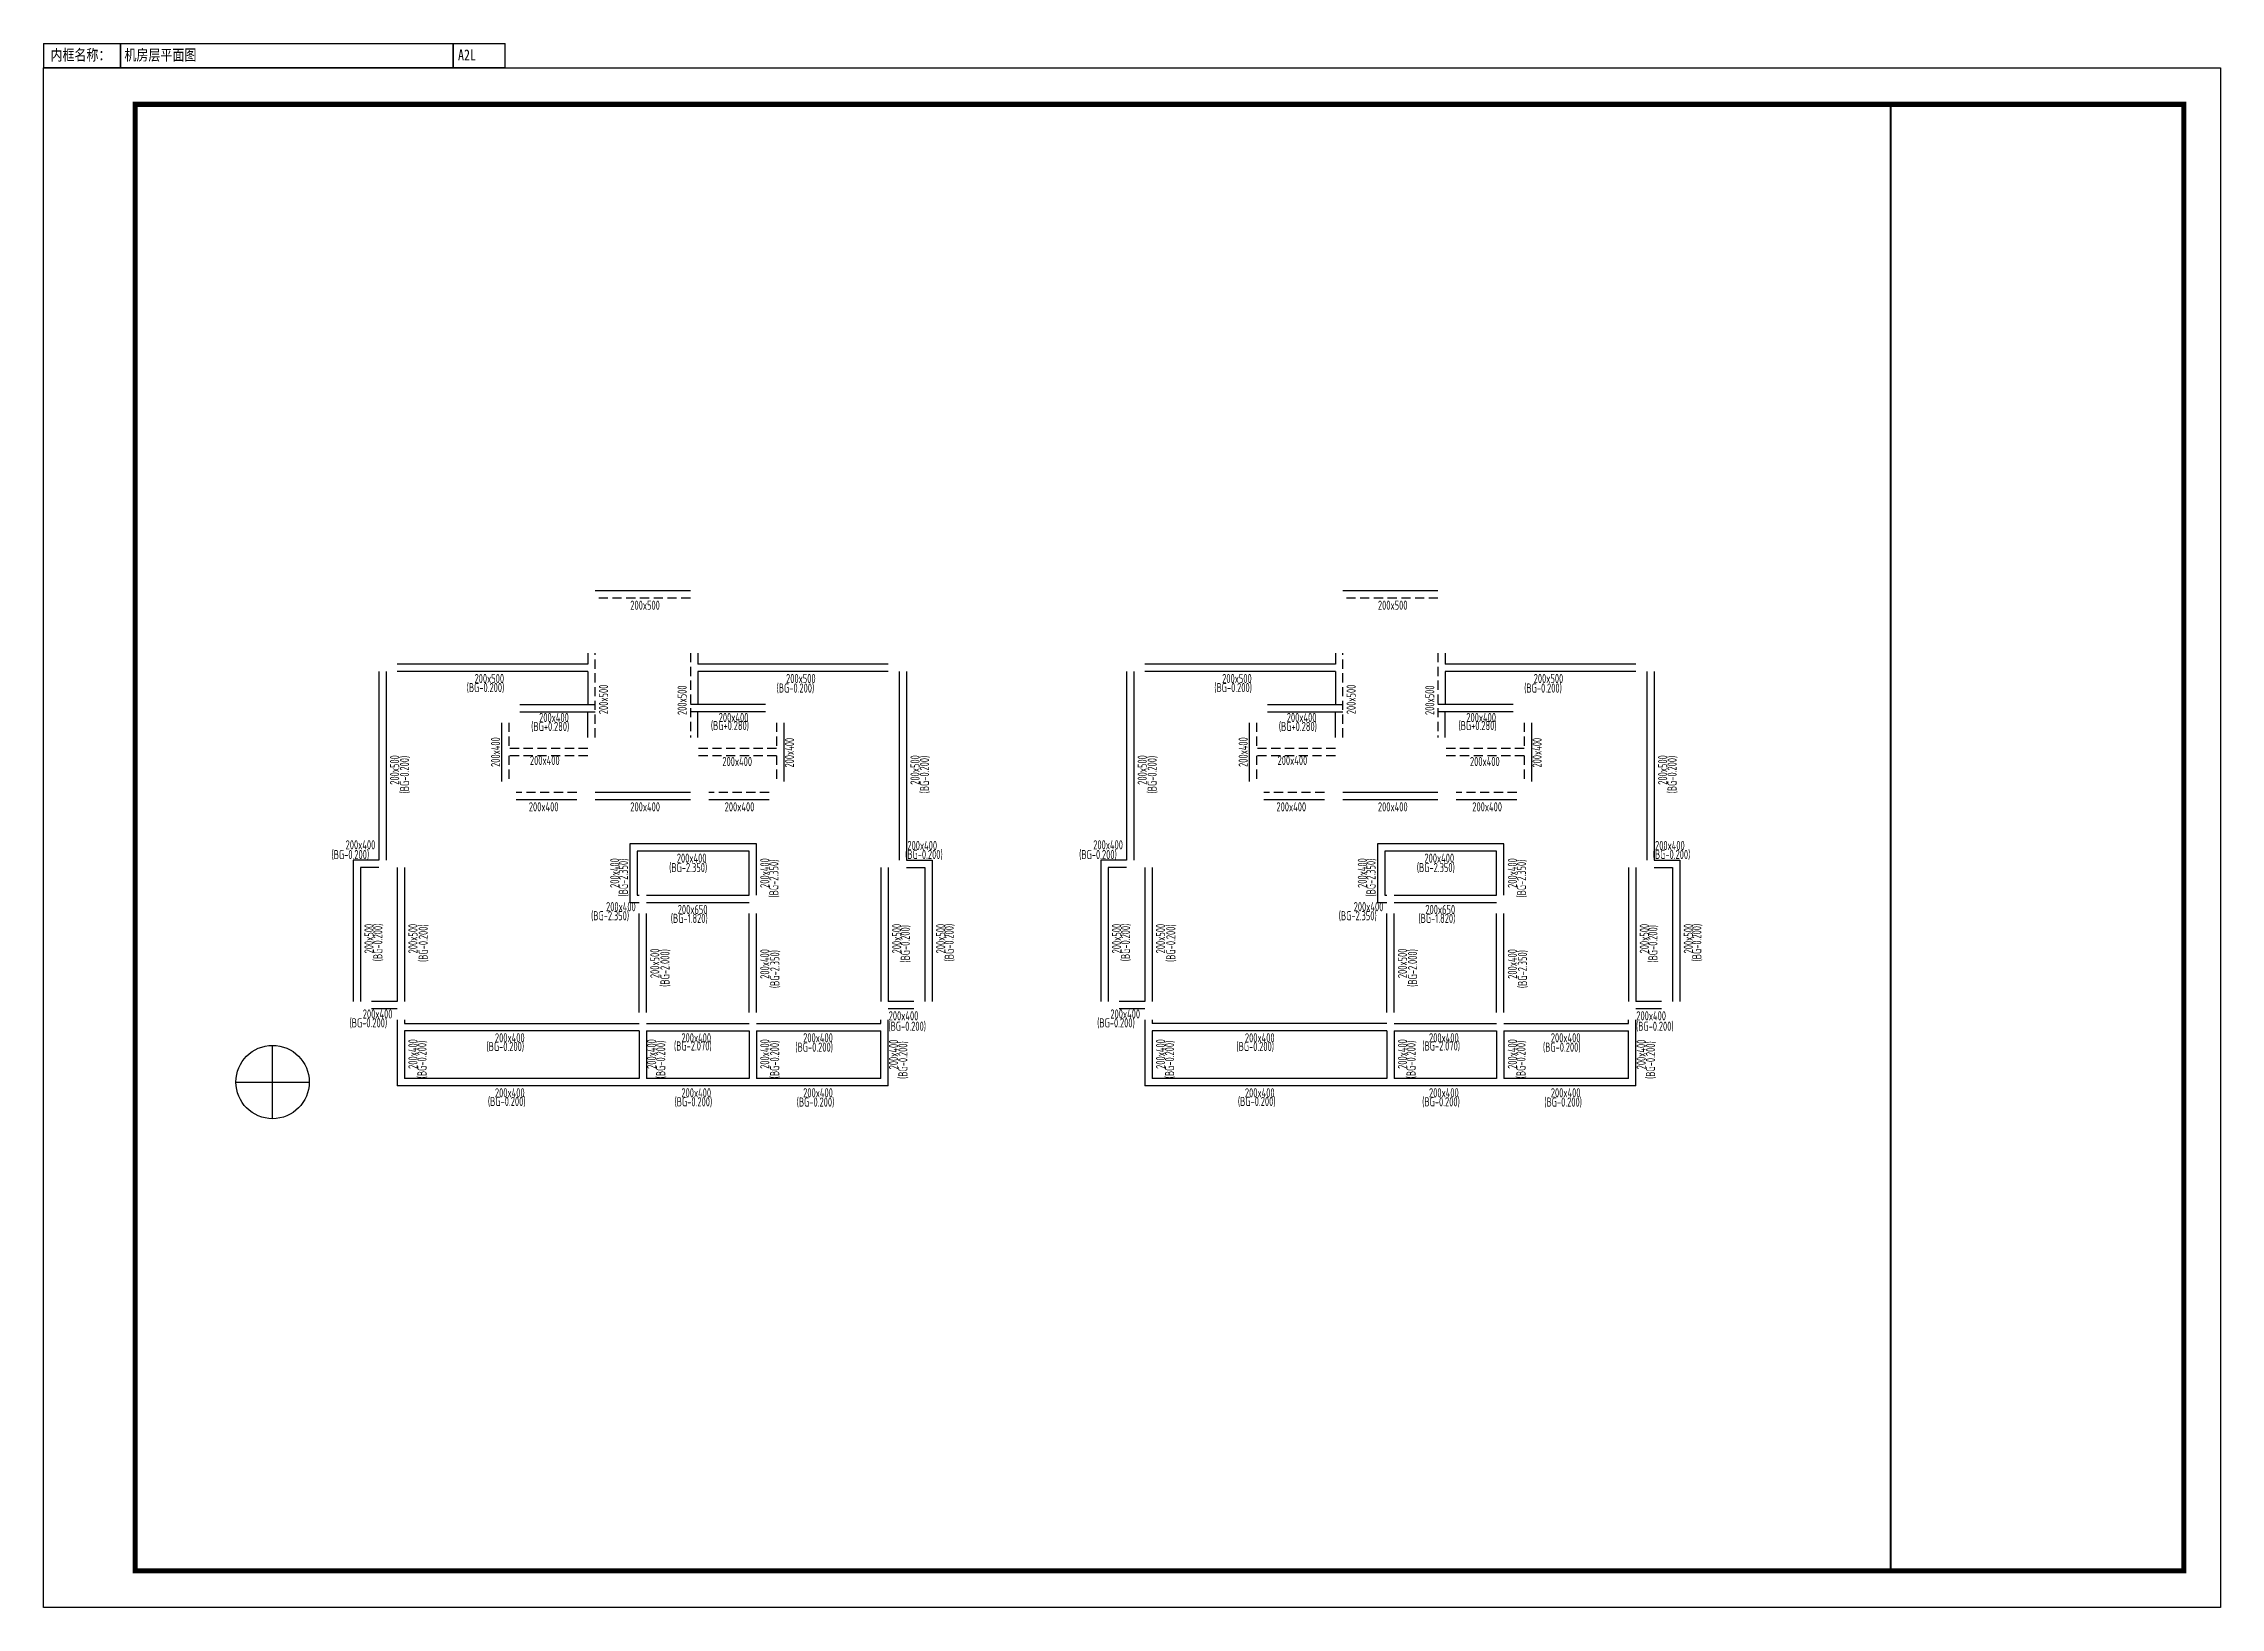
# Model space of a CAD drawing. Extents: x -100030 to 535495, y -23375 to 1879320.
# Drawn here: x 476095 to 535495, y 920793 to 963453 of the extents above; entities that cross this region are included whole.
import ezdxf

# ---------------------------------------------------------------- set-up
doc = ezdxf.new("R2010")
doc.units = 0
doc.header["$LTSCALE"] = 500
doc.linetypes.add('DASHED', pattern=[0.75, 0.5, -0.25])
doc.layers.get('0').update_dxf_attribs({"linetype": 'CONTINUOUS'})
doc.layers.add('S_BEAM', color=4, linetype='DASHED')
doc.layers.add('S_BEAM_TEXT_VERT', color=41, linetype='CONTINUOUS')
doc.layers.add('内框', color=8, linetype='CONTINUOUS', plot=False)
doc.styles.add('TH-STYLE3', font='tssdeng.shx', dxfattribs={"width": 0.7, "bigfont": 'tssdchn.shx'})
doc.styles.add('黑体', font='simhei.ttf')

msp = doc.modelspace()

# ---------------------------------------------------------------- texts
at = {"layer": 'S_BEAM_TEXT_VERT', "style": 'TH-STYLE3', "width": 0.7}
for s, p in [('200x500', (492106, 948007, 2900)), ('200x500', (512506, 948007, 2900)), ('200x500', (487856, 946007, 2900)), ('200x500', (496356, 946007, 2900)), ('200x500', (508256, 946007, 2900)), ('200x500', (516756, 946007, 2900)), ('(BG-0.200)', (487640, 945760, 2900)), ('(BG-0.200)', (496097, 945747, 2900)), ('(BG-0.200)', (508040, 945760, 2900)), ('(BG-0.200)', (516497, 945747, 2900)), ('200x400', (489618, 944944, 2900)), ('200x400', (494518, 944944, 2900)), ('200x400', (510018, 944944, 2900)), ('200x400', (514918, 944944, 2900)), ('(BG+0.280)', (489401, 944699, 2900)), ('(BG+0.280)', (494304, 944724, 2900)), ('(BG+0.280)', (509801, 944699, 2900)), ('(BG+0.280)', (514704, 944724, 2900)), ('200x400', (489367, 943773, 2900)), ('200x400', (494618, 943744, 2900)), ('200x400', (509767, 943773, 2900)), ('200x400', (515018, 943744, 2900)), ('200x400', (489337, 942507, 2900)), ('200x400', (492106, 942507, 2900)), ('200x400', (494681, 942507, 2900)), ('200x400', (509737, 942507, 2900)), ('200x400', (512506, 942507, 2900)), ('200x400', (515081, 942507, 2900)), ('200x400', (484338, 941471, 2900)), ('200x400', (499667, 941453, 2900)), ('200x400', (504738, 941471, 2900)), ('200x400', (520067, 941453, 2900)), ('(BG-0.200)', (483953, 941205, 2900)), ('(BG-2.350)', (493166, 940851, 2900)), ('200x400', (493375, 941107, 2900)), ('(BG-0.200)', (499603, 941209, 2900)), ('(BG-0.200)', (504353, 941205, 2900)), ('(BG-2.350)', (513566, 940851, 2900)), ('200x400', (513775, 941107, 2900)), ('(BG-0.200)', (520003, 941209, 2900)), ('(BG-2.350)', (491035, 939536, 2900)), ('200x400', (491444, 939783, 2900)), ('(BG-1.820)', (493210, 939464, 2900)), ('200x650', (493400, 939707, 2900)), ('(BG-2.350)', (511435, 939536, 2900)), ('200x400', (511844, 939783, 2900)), ('(BG-1.820)', (513610, 939464, 2900)), ('200x650', (513800, 939707, 2900)), ('(BG-0.200)', (484444, 936615, 2900)), ('200x400', (484806, 936857, 2900)), ('(BG-0.200)', (499147, 936522, 2900)), ('200x400', (499156, 936807, 2900)), ('(BG-0.200)', (504844, 936615, 2900)), ('200x400', (505206, 936857, 2900)), ('(BG-0.200)', (519547, 936522, 2900)), ('200x400', (519556, 936807, 2900)), ('(BG-0.200)', (488180, 935970, 2900)), ('200x400', (488412, 936207, 2900)), ('(BG-2.070)', (493297, 935984, 2900)), ('200x400', (493500, 936207, 2900)), ('(BG-0.200)', (496608, 935951, 2900)), ('200x400', (496823, 936207, 2900)), ('(BG-0.200)', (508643, 935970, 2900)), ('200x400', (508876, 936207, 2900)), ('(BG-2.070)', (513716, 935984, 2900)), ('200x400', (513900, 936207, 2900)), ('(BG-0.200)', (517008, 935951, 2900)), ('200x400', (517223, 936207, 2900)), ('200x400', (488412, 934707, 2900)), ('200x400', (493500, 934707, 2900)), ('200x400', (496823, 934707, 2900)), ('200x400', (508876, 934707, 2900)), ('200x400', (513900, 934707, 2900)), ('200x400', (517223, 934707, 2900)), ('(BG-0.200)', (488220, 934471, 2900)), ('(BG-0.200)', (493313, 934461, 2900)), ('(BG-0.200)', (496645, 934453, 2900)), ('(BG-0.200)', (508684, 934471, 2900)), ('(BG-0.200)', (513713, 934461, 2900)), ('(BG-0.200)', (517045, 934453, 2900))]:
    msp.add_text(s, height=250, dxfattribs=at).set_placement(p)
for s, p in [('200x500', (491500, 945159, 2900)), ('200x500', (493645, 945137, 2900)), ('200x500', (511900, 945159, 2900)), ('200x500', (514045, 945137, 2900)), ('200x400', (488555, 943720, 2900)), ('200x400', (496573, 943704, 2900)), ('200x400', (508955, 943720, 2900)), ('200x400', (516973, 943704, 2900)), ('200x500', (485800, 943234, 2900)), ('(BG-0.200)', (486070, 942996, 2900)), ('200x500', (500000, 943234, 2900)), ('(BG-0.200)', (500257, 942998, 2900)), ('200x500', (506200, 943234, 2900)), ('(BG-0.200)', (506470, 942996, 2900)), ('200x500', (520400, 943234, 2900)), ('(BG-0.200)', (520657, 942998, 2900)), ('200x400', (491806, 940420, 2900)), ('(BG-2.350)', (492041, 940182, 2900)), ('200x400', (495900, 940420, 2900)), ('(BG-2.350)', (496147, 940155, 2900)), ('200x400', (512206, 940420, 2900)), ('(BG-2.350)', (512441, 940182, 2900)), ('200x400', (516300, 940420, 2900)), ('(BG-2.350)', (516547, 940155, 2900)), ('200x500', (485100, 938634, 2900)), ('(BG-0.200)', (485342, 938418, 2900)), ('200x500', (486300, 938634, 2900)), ('(BG-0.200)', (486579, 938399, 2900)), ('200x500', (499500, 938634, 2900)), ('(BG-0.200)', (499734, 938380, 2900)), ('200x500', (500700, 938634, 2900)), ('(BG-0.200)', (500932, 938414, 2900)), ('200x500', (505500, 938634, 2900)), ('(BG-0.200)', (505742, 938418, 2900)), ('200x500', (506700, 938634, 2900)), ('(BG-0.200)', (506979, 938399, 2900)), ('200x500', (519900, 938634, 2900)), ('(BG-0.200)', (520134, 938380, 2900)), ('200x500', (521100, 938634, 2900)), ('(BG-0.200)', (521332, 938414, 2900)), ('(BG-2.000)', (493176, 937722, 2900)), ('200x400', (495900, 937941, 2900)), ('(BG-2.350)', (496174, 937686, 2900)), ('(BG-2.000)', (513576, 937722, 2900)), ('200x400', (516300, 937941, 2900)), ('(BG-2.350)', (516574, 937686, 2900)), ('200x400', (486300, 935484, 2900)), ('(BG-0.200)', (486546, 935225, 2900)), ('200x400', (492813, 935484, 2900)), ('(BG-0.200)', (493061, 935225, 2900)), ('200x400', (495900, 935484, 2900)), ('(BG-0.200)', (496169, 935225, 2900)), ('200x400', (499414, 935471, 2900)), ('(BG-0.200)', (499668, 935209, 2900)), ('200x400', (506700, 935484, 2900)), ('(BG-0.200)', (506946, 935225, 2900)), ('200x400', (513300, 935484, 2900)), ('(BG-0.200)', (513535, 935225, 2900)), ('200x400', (516300, 935484, 2900)), ('(BG-0.200)', (516534, 935225, 2900)), ('200x400', (519814, 935471, 2900)), ('(BG-0.200)', (520068, 935209, 2900))]:
    msp.add_text(s, height=250, rotation=90, dxfattribs=at).set_placement(p)
at = {"layer": 'S_BEAM_TEXT_VERT', "color": 1, "style": 'TH-STYLE3', "width": 0.7}
for p in [(492900, 937959, 2900), (513300, 937959, 2900)]:
    msp.add_text('200x500', height=250, rotation=90, dxfattribs=at).set_placement(p)

# ---------------------------------------------------------------- blocks, each defined once
blk = doc.blocks.new('THAPE_A2L_inner')
at = {"layer": '内框'}
for p, q in [((0, 426.6), (0, 420)), ((0, 426.6), (126, 426.6)), ((21, 420), (21, 426.6)), ((21, 426.6), (21, 420)), ((111.8, 420), (111.79, 426.6)), ((111.79, 426.6), (111.8, 420)), ((126, 420), (126, 426.6)), ((0, 420), (21, 420)), ((12, 420), (0, 420)), ((36, 420), (12, 420)), ((21, 420), (111.8, 420)), ((84, 420), (36, 420)), ((126, 420), (84, 420)), ((111.8, 420), (126, 420))]:
    blk.add_line(p, q, dxfattribs=at)
blk.add_lwpolyline([(0, 0), (0, 420), (594, 420), (594, 0)], close=True, dxfattribs=at)
at = {"layer": '内框', "const_width": 1.4}
blk.add_lwpolyline([(25, 410), (25, 10), (584, 10), (584, 410)], close=True, dxfattribs=at)
at = {"layer": '内框', "const_width": 0.5}
blk.add_lwpolyline([(504, 410), (504, 10)], dxfattribs=at)
at = {"layer": '内框', "style": '黑体', "width": 0.8}
for s, p in [('内框名称：', (1.9, 421.99)), ('A2L', (113.1, 421.99))]:
    blk.add_text(s, height=3, dxfattribs=at).set_placement(p)
blk.add_attdef('内框名称', (22.08, 421.99), '', height=3, dxfattribs=at)
blk = doc.blocks.new('BASEPOINT', base_point=(382345, 835125))
for p, q in [((382345, 834125), (382345, 836125)), ((381345, 835125), (383345, 835125))]:
    blk.add_line(p, q)
blk.add_circle((382345, 835125), 1000)

# ---------------------------------------------------------------- linework, layer by layer
at = {"layer": 'S_BEAM', "linetype": 'ByBlock'}
for p, q in [((493745, 948525), (491145, 948525)), ((514145, 948525), (511545, 948525)), ((485245, 946325), (485245, 941175)), ((485445, 946325), (485445, 941175)), ((490945, 946525), (485745, 946525)), ((490945, 946325), (485745, 946325)), ((490945, 946825), (490945, 946525)), ((490945, 946325), (490945, 945425)), ((493945, 946825), (493945, 946525)), ((499145, 946525), (493945, 946525)), ((499145, 946325), (493945, 946325)), ((493945, 946325), (493945, 945425)), ((499445, 946325), (499445, 941175)), ((499645, 946325), (499645, 941175)), ((505645, 946325), (505645, 941175)), ((505845, 946325), (505845, 941175)), ((511345, 946525), (506145, 946525)), ((511345, 946325), (506145, 946325)), ((511345, 946825), (511345, 946525)), ((511345, 946325), (511345, 945425)), ((514345, 946825), (514345, 946525)), ((519545, 946525), (514345, 946525)), ((519545, 946325), (514345, 946325)), ((514345, 946325), (514345, 945425)), ((519845, 946325), (519845, 941175)), ((520045, 946325), (520045, 941175)), ((489095, 945425), (491145, 945425)), ((489095, 945225), (491145, 945225)), ((490945, 944525), (490945, 945225)), ((495795, 945425), (493745, 945425)), ((495795, 945225), (493745, 945225)), ((493945, 944525), (493945, 945225)), ((509495, 945425), (511545, 945425)), ((509495, 945225), (511545, 945225)), ((511345, 944525), (511345, 945225)), ((516195, 945425), (514145, 945425)), ((516195, 945225), (514145, 945225)), ((514345, 944525), (514345, 945225)), ((488595, 944925), (488595, 943325)), ((496295, 944925), (496295, 943325)), ((508995, 944925), (508995, 943325)), ((516695, 944925), (516695, 943325)), ((490645, 942825), (488995, 942825)), ((493745, 943025), (491145, 943025)), ((493745, 942825), (491145, 942825)), ((495895, 942825), (494245, 942825)), ((511045, 942825), (509395, 942825)), ((514145, 943025), (511545, 943025)), ((514145, 942825), (511545, 942825)), ((516295, 942825), (514645, 942825)), ((495545, 941625), (492095, 941625)), ((492095, 941625), (492095, 940025)), ((495545, 940225), (495545, 941625)), ((515945, 941625), (512495, 941625)), ((512495, 941625), (512495, 940025)), ((515945, 940225), (515945, 941625)), ((484545, 941175), (484545, 937325)), ((485245, 941175), (484545, 941175)), ((484745, 940975), (484745, 937325)), ((485245, 940975), (484745, 940975)), ((485745, 940975), (485745, 937325)), ((485945, 940975), (485945, 937325)), ((495345, 941425), (492295, 941425)), ((492295, 941425), (492295, 940225)), ((495345, 940225), (495345, 941425)), ((498945, 940975), (498945, 937325)), ((499145, 940975), (499145, 937325)), ((499645, 941175), (500345, 941175)), ((499645, 940975), (500145, 940975)), ((500145, 940975), (500145, 937325)), ((500345, 941175), (500345, 937325)), ((504945, 941175), (504945, 937325)), ((505645, 941175), (504945, 941175)), ((505145, 940975), (505145, 937325)), ((505645, 940975), (505145, 940975)), ((506145, 940975), (506145, 937325)), ((506345, 940975), (506345, 937325)), ((515745, 941425), (512695, 941425)), ((512695, 941425), (512695, 940225)), ((515745, 940225), (515745, 941425)), ((519345, 940975), (519345, 937325)), ((519545, 940975), (519545, 937325)), ((520045, 941175), (520745, 941175)), ((520045, 940975), (520545, 940975)), ((520545, 940975), (520545, 937325)), ((520745, 941175), (520745, 937325)), ((492095, 940025), (492345, 940025)), ((492295, 940225), (492345, 940225)), ((492345, 937025), (492345, 939725)), ((492545, 940225), (495345, 940225)), ((492545, 940025), (495345, 940025)), ((492545, 937025), (492545, 939725)), ((495345, 937025), (495345, 939725)), ((495545, 937025), (495545, 939725)), ((512495, 940025), (512745, 940025)), ((512695, 940225), (512745, 940225)), ((512745, 937025), (512745, 939725)), ((512945, 940225), (515745, 940225)), ((512945, 940025), (515745, 940025)), ((512945, 937025), (512945, 939725)), ((515745, 937025), (515745, 939725)), ((515945, 937025), (515945, 939725)), ((485745, 937325), (485045, 937325)), ((485745, 937125), (485045, 937125)), ((485745, 936825), (485745, 935025)), ((485945, 936825), (485945, 936725)), ((498945, 936725), (498945, 936825)), ((499845, 937325), (499145, 937325)), ((499845, 937125), (499145, 937125)), ((499145, 935025), (499145, 936825)), ((506145, 937325), (505445, 937325)), ((506145, 937125), (505445, 937125)), ((506145, 936825), (506145, 935025)), ((506345, 936825), (506345, 936725)), ((519345, 936725), (519345, 936825)), ((520245, 937325), (519545, 937325)), ((520245, 937125), (519545, 937125)), ((519545, 935025), (519545, 936825)), ((485945, 936725), (492345, 936725)), ((485945, 936525), (485945, 935225)), ((492345, 936525), (485945, 936525)), ((492345, 936525), (492345, 935225)), ((492545, 936725), (495345, 936725)), ((492545, 936525), (492545, 935225)), ((492545, 936525), (495345, 936525)), ((495345, 936525), (495345, 935225)), ((495545, 936725), (498945, 936725)), ((495545, 936525), (495545, 935225)), ((495545, 936525), (498945, 936525)), ((498945, 935225), (498945, 936525)), ((512745, 936725), (506345, 936725)), ((506345, 936525), (506345, 935225)), ((512745, 936525), (506345, 936525)), ((512745, 936525), (512745, 935225)), ((512945, 936725), (515745, 936725)), ((512945, 936525), (515745, 936525)), ((512945, 936525), (512945, 935225)), ((515745, 936525), (515745, 935225)), ((515945, 936725), (519345, 936725)), ((515945, 936525), (519345, 936525)), ((515945, 936525), (515945, 935225)), ((519345, 935225), (519345, 936525)), ((499145, 935025), (485745, 935025)), ((492345, 935225), (485945, 935225)), ((495345, 935225), (492545, 935225)), ((498945, 935225), (495545, 935225)), ((519545, 935025), (506145, 935025)), ((512745, 935225), (506345, 935225)), ((515745, 935225), (512945, 935225)), ((519345, 935225), (515945, 935225))]:
    msp.add_line(p, q, dxfattribs=at)
at = {"layer": 'S_BEAM'}
for p, q in [((493745, 948325), (491145, 948325)), ((514145, 948325), (511545, 948325)), ((491145, 944525), (491145, 946825)), ((493745, 946825), (493745, 944525)), ((511545, 944525), (511545, 946825)), ((514145, 946825), (514145, 944525)), ((488795, 944925), (488795, 944225)), ((496095, 944925), (496095, 944225)), ((509195, 944925), (509195, 944225)), ((516495, 944925), (516495, 944225)), ((490945, 944225), (488795, 944225)), ((490945, 944025), (488795, 944025)), ((488795, 944025), (488795, 943325)), ((496095, 944225), (493945, 944225)), ((496095, 944025), (493945, 944025)), ((496095, 944025), (496095, 943325)), ((511345, 944225), (509195, 944225)), ((511345, 944025), (509195, 944025)), ((509195, 944025), (509195, 943325)), ((516495, 944225), (514345, 944225)), ((516495, 944025), (514345, 944025)), ((516495, 944025), (516495, 943325)), ((490645, 943025), (488995, 943025)), ((495895, 943025), (494245, 943025)), ((511045, 943025), (509395, 943025)), ((516295, 943025), (514645, 943025))]:
    msp.add_line(p, q, dxfattribs=at)

# ---------------------------------------------------------------- block references
msp.add_blockref('BASEPOINT', (482345, 935125))
at = {"layer": '内框', "xscale": 100, "yscale": 100, "zscale": 100}
msp.add_blockref('THAPE_A2L_inner', (476095, 920793), dxfattribs=at).add_auto_attribs({'内框名称': '机房层平面图'})

msp.set_redraw_order([(e.dxf.handle, doc.entitydb.next_handle()) for e in msp.query("TEXT MTEXT ATTDEF DIMENSION ARC_DIMENSION")])  # texts and dimensions are drawn at this point

doc.saveas('drawing.dxf')
